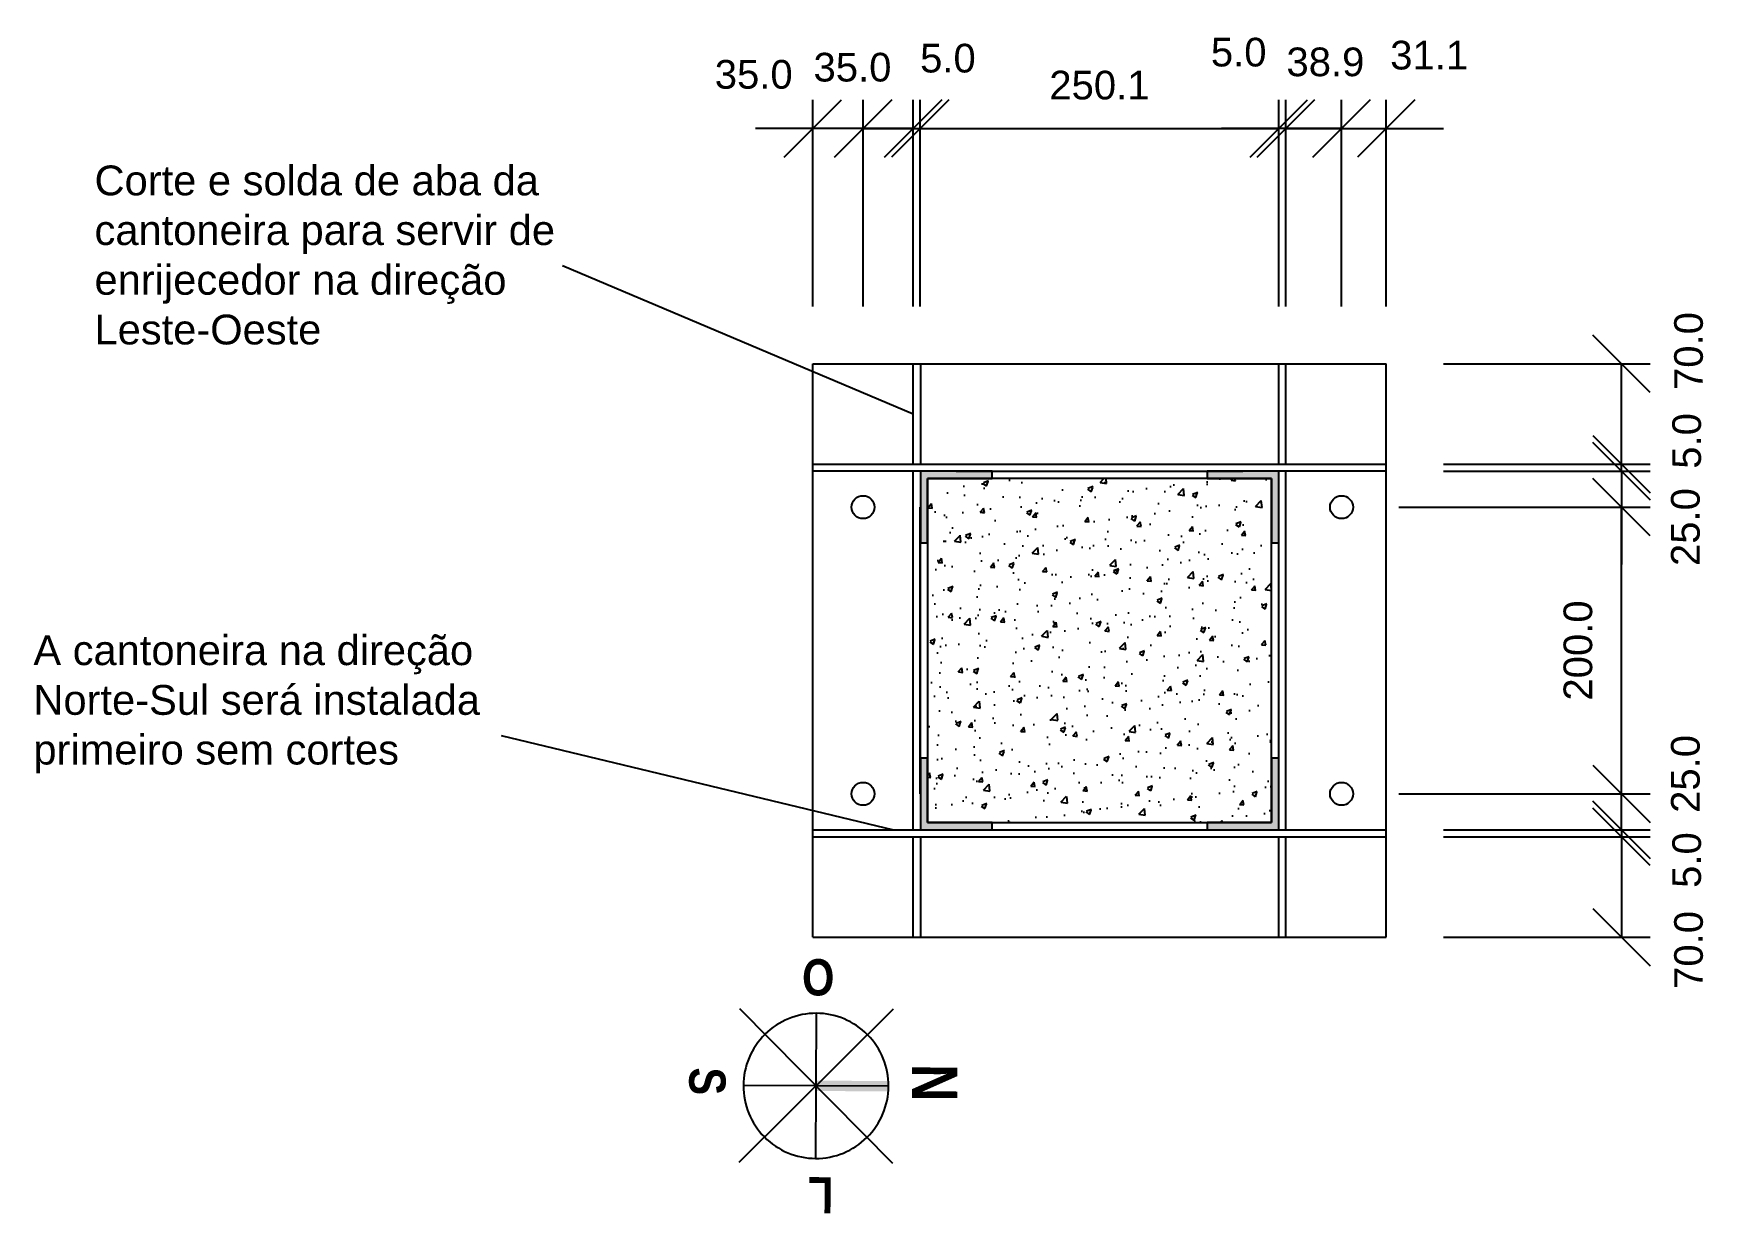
# Model space of a CAD drawing. Header units: millimetres. Extents: x 357 to 945, y 547 to 720.
# Drawn here: x 624.316 to 625.484, y 680.937 to 681.76 of the extents above; entities that cross this region are included whole.
import ezdxf

# ---------------------------------------------------------------- set-up
doc = ezdxf.new("R2010")
doc.units = ezdxf.units.MM
doc.header["$PDMODE"] = 34
for name, color, linetype in [('A-PARED', 11, 'Continuous'), ('ABASE', 254, 'Continuous'), ('LCL - COTAS', 30, 'Continuous'), ('PLANTA-VIS', 7, 'Continuous')]:
    doc.layers.add(name, color=color, linetype=linetype)
doc.styles.add('Arial', font='arial.ttf')
doc.styles.add('ROMANS', font='arial.ttf')
doc.styles.add('TECHNIC_BOLD', font='techb___.ttf')
doc.dimstyles.new('1-100', dxfattribs={"dimscale": 2, "dimtxt": 0.04, "dimasz": 0.05, "dimexe": 0.05, "dimexo": 0.1, "dimgap": 0.03, "dimtad": 1, "dimzin": 1, "dimdsep": 46, "dimtxsty": 'Arial', "dimblk": 'OBLIQUE', "dimcen": 0, "dimclrd": 256, "dimclre": 256, "dimclrt": 256, "dimadec": 0, "dimazin": 0, "dimtfac": 1, "dimtofl": 0, "dimtmove": 2, "dimatfit": 3, "dimldrblk": 'OBLIQUE', "dimfxl": 0.04, "dimtolj": 1, "dimtzin": 1, "dimarcsym": 0})

msp = doc.modelspace()

# ---------------------------------------------------------------- texts
at = {"layer": 'ABASE', "color": 8, "style": 'TECHNIC_BOLD'}
for s, height, rotation, p in [('O', 0.02531, 179.73226, (624.87441, 681.11394)), ('S', 0.02531, 269.73226, (624.77316, 681.03847)), ('N', 0.03164, 269.73226, (624.92857, 681.04086)), ('L', 0.02531, 179.73226, (624.8737, 680.96183))]:
    msp.add_text(s, height=height, rotation=rotation, dxfattribs=at).set_placement(p)
at = {"layer": 'LCL - COTAS', "char_height": 0.02079653, "width": 0.3481697, "attachment_point": 3, "style": 'ROMANS'}
for s, insert in [('\\pxql;{\\fArial|b0|i0|c0|p34;\\H1.00007x;\\C2;Corte e solda de aba da cantoneira para servir de enrijecedor na direção Leste-Oeste}', (624.7063, 681.66763)), ('\\pxql;{\\fArial|b0|i0|c0|p34;\\H1.00007x;\\C2;A cantoneira na direção Norte-Sul será instalada primeiro sem cortes}', (624.66364, 681.3399))]:
    msp.add_mtext(s, dxfattribs=dict(at, insert=insert))

# ---------------------------------------------------------------- blocks, each defined once
blk = doc.blocks.new('_OBLIQUE')
at = {"color": 0, "linetype": 'ByBlock', "lineweight": -2}
blk.add_line((-0.5, -0.5), (0.5, 0.5), dxfattribs=at)
blk = doc.blocks.new('*D115')
at = {"layer": 'Defpoints', "color": 0, "transparency": 16777216}
for p in [(624.8594, 681.6934), (624.8594, 681.5293), (624.8944, 681.5293)]:
    blk.add_point(p, dxfattribs=at)
at = {"layer": 'LCL - COTAS', "lineweight": -2, "transparency": 16777216}
for p, q in [((624.8594, 681.5693), (624.8594, 681.7134)), ((624.8944, 681.5693), (624.8944, 681.7134)), ((624.8594, 681.6934), (624.8194, 681.6934)), ((624.8944, 681.6934), (624.9344, 681.6934))]:
    blk.add_line(p, q, dxfattribs=at)
at = {"layer": 'LCL - COTAS', "lineweight": -2, "transparency": 16777216, "xscale": 0.04, "yscale": 0.04, "zscale": 0.04}
blk.add_blockref('_OBLIQUE', (624.8594, 681.6934), dxfattribs=at)
at = {"layer": 'LCL - COTAS', "lineweight": -2, "transparency": 16777216, "xscale": 0.04, "yscale": 0.04, "zscale": 0.04, "rotation": 180}
blk.add_blockref('_OBLIQUE', (624.8944, 681.6934), dxfattribs=at)
at = {"layer": 'LCL - COTAS', "transparency": 16777216, "insert": (624.8181, 681.7311), "char_height": 0.02, "attachment_point": 5, "style": 'Arial'}
blk.add_mtext('\\A1;35.0', dxfattribs=at)
blk = doc.blocks.new('*D116')
at = {"layer": 'Defpoints', "color": 0, "transparency": 16777216}
for p in [(624.9293, 681.6934), (624.8944, 681.5293), (624.9293, 681.5293)]:
    blk.add_point(p, dxfattribs=at)
at = {"layer": 'LCL - COTAS', "lineweight": -2, "transparency": 16777216}
for p, q in [((624.8944, 681.5693), (624.8944, 681.7134)), ((624.9293, 681.5693), (624.9293, 681.7134)), ((624.8944, 681.6934), (624.8544, 681.6934)), ((624.9293, 681.6934), (624.9693, 681.6934))]:
    blk.add_line(p, q, dxfattribs=at)
at = {"layer": 'LCL - COTAS', "lineweight": -2, "transparency": 16777216, "xscale": 0.04, "yscale": 0.04, "zscale": 0.04}
blk.add_blockref('_OBLIQUE', (624.8944, 681.6934), dxfattribs=at)
at = {"layer": 'LCL - COTAS', "lineweight": -2, "transparency": 16777216, "xscale": 0.04, "yscale": 0.04, "zscale": 0.04, "rotation": 180}
blk.add_blockref('_OBLIQUE', (624.9293, 681.6934), dxfattribs=at)
at = {"layer": 'LCL - COTAS', "transparency": 16777216, "insert": (624.887, 681.7361), "char_height": 0.02, "attachment_point": 5, "style": 'Arial'}
blk.add_mtext('\\A1;35.0', dxfattribs=at)
blk = doc.blocks.new('*D161')
at = {"layer": 'Defpoints', "color": 0, "transparency": 16777216}
for p in [(624.9343, 681.6934), (624.9293, 681.5293), (624.9343, 681.5293)]:
    blk.add_point(p, dxfattribs=at)
at = {"layer": 'LCL - COTAS', "lineweight": -2, "transparency": 16777216}
for p, q in [((624.9293, 681.5693), (624.9293, 681.7134)), ((624.9343, 681.5693), (624.9343, 681.7134)), ((624.9293, 681.6934), (624.8893, 681.6934)), ((624.9343, 681.6934), (624.9743, 681.6934))]:
    blk.add_line(p, q, dxfattribs=at)
at = {"layer": 'LCL - COTAS', "lineweight": -2, "transparency": 16777216, "xscale": 0.04, "yscale": 0.04, "zscale": 0.04}
blk.add_blockref('_OBLIQUE', (624.9293, 681.6934), dxfattribs=at)
at = {"layer": 'LCL - COTAS', "lineweight": -2, "transparency": 16777216, "xscale": 0.04, "yscale": 0.04, "zscale": 0.04, "rotation": 180}
blk.add_blockref('_OBLIQUE', (624.9343, 681.6934), dxfattribs=at)
at = {"layer": 'LCL - COTAS', "transparency": 16777216, "insert": (624.9536, 681.7424), "char_height": 0.02, "attachment_point": 5, "style": 'Arial'}
blk.add_mtext('\\A1;5.0', dxfattribs=at)
blk = doc.blocks.new('*D162')
at = {"layer": 'Defpoints', "color": 0, "transparency": 16777216}
for p in [(625.1844, 681.6934), (624.9343, 681.5293), (625.1844, 681.5293)]:
    blk.add_point(p, dxfattribs=at)
at = {"layer": 'LCL - COTAS', "lineweight": -2, "transparency": 16777216}
for p, q in [((624.9343, 681.5693), (624.9343, 681.7134)), ((625.1844, 681.5693), (625.1844, 681.7134)), ((624.9343, 681.6934), (625.1844, 681.6934))]:
    blk.add_line(p, q, dxfattribs=at)
at = {"layer": 'LCL - COTAS', "lineweight": -2, "transparency": 16777216, "xscale": 0.04, "yscale": 0.04, "zscale": 0.04, "rotation": 180}
blk.add_blockref('_OBLIQUE', (624.9343, 681.6934), dxfattribs=at)
at = {"layer": 'LCL - COTAS', "lineweight": -2, "transparency": 16777216, "xscale": 0.04, "yscale": 0.04, "zscale": 0.04}
blk.add_blockref('_OBLIQUE', (625.1844, 681.6934), dxfattribs=at)
at = {"layer": 'LCL - COTAS', "transparency": 16777216, "insert": (625.0593, 681.7236), "char_height": 0.02, "attachment_point": 5, "style": 'Arial'}
blk.add_mtext('\\A1;250.1', dxfattribs=at)
blk = doc.blocks.new('*D163')
at = {"layer": 'Defpoints', "color": 0, "transparency": 16777216}
for p in [(625.1894, 681.6934), (625.1844, 681.5293), (625.1894, 681.5293)]:
    blk.add_point(p, dxfattribs=at)
at = {"layer": 'LCL - COTAS', "lineweight": -2, "transparency": 16777216}
for p, q in [((625.1844, 681.5693), (625.1844, 681.7134)), ((625.1894, 681.5693), (625.1894, 681.7134)), ((625.1844, 681.6934), (625.1444, 681.6934)), ((625.1894, 681.6934), (625.2294, 681.6934))]:
    blk.add_line(p, q, dxfattribs=at)
at = {"layer": 'LCL - COTAS', "lineweight": -2, "transparency": 16777216, "xscale": 0.04, "yscale": 0.04, "zscale": 0.04}
blk.add_blockref('_OBLIQUE', (625.1844, 681.6934), dxfattribs=at)
at = {"layer": 'LCL - COTAS', "lineweight": -2, "transparency": 16777216, "xscale": 0.04, "yscale": 0.04, "zscale": 0.04, "rotation": 180}
blk.add_blockref('_OBLIQUE', (625.1894, 681.6934), dxfattribs=at)
at = {"layer": 'LCL - COTAS', "transparency": 16777216, "insert": (625.1565, 681.7466), "char_height": 0.02, "attachment_point": 5, "style": 'Arial'}
blk.add_mtext('\\A1;5.0', dxfattribs=at)
blk = doc.blocks.new('*D164')
at = {"layer": 'Defpoints', "color": 0, "transparency": 16777216}
for p in [(625.2283, 681.6934), (625.1894, 681.5293), (625.2283, 681.5293)]:
    blk.add_point(p, dxfattribs=at)
at = {"layer": 'LCL - COTAS', "lineweight": -2, "transparency": 16777216}
for p, q in [((625.1894, 681.5693), (625.1894, 681.7134)), ((625.2283, 681.5693), (625.2283, 681.7134)), ((625.1894, 681.6934), (625.1494, 681.6934)), ((625.2283, 681.6934), (625.2683, 681.6934))]:
    blk.add_line(p, q, dxfattribs=at)
at = {"layer": 'LCL - COTAS', "lineweight": -2, "transparency": 16777216, "xscale": 0.04, "yscale": 0.04, "zscale": 0.04}
blk.add_blockref('_OBLIQUE', (625.1894, 681.6934), dxfattribs=at)
at = {"layer": 'LCL - COTAS', "lineweight": -2, "transparency": 16777216, "xscale": 0.04, "yscale": 0.04, "zscale": 0.04, "rotation": 180}
blk.add_blockref('_OBLIQUE', (625.2283, 681.6934), dxfattribs=at)
at = {"layer": 'LCL - COTAS', "transparency": 16777216, "insert": (625.217, 681.7398), "char_height": 0.02, "attachment_point": 5, "style": 'Arial'}
blk.add_mtext('\\A1;38.9', dxfattribs=at)
blk = doc.blocks.new('*D165')
at = {"layer": 'Defpoints', "color": 0, "transparency": 16777216}
for p in [(625.2594, 681.6934), (625.2283, 681.5293), (625.2594, 681.5293)]:
    blk.add_point(p, dxfattribs=at)
at = {"layer": 'LCL - COTAS', "lineweight": -2, "transparency": 16777216}
for p, q in [((625.2283, 681.5693), (625.2283, 681.7134)), ((625.2594, 681.5693), (625.2594, 681.7134)), ((625.2283, 681.6934), (625.1883, 681.6934)), ((625.2594, 681.6934), (625.2994, 681.6934))]:
    blk.add_line(p, q, dxfattribs=at)
at = {"layer": 'LCL - COTAS', "lineweight": -2, "transparency": 16777216, "xscale": 0.04, "yscale": 0.04, "zscale": 0.04}
blk.add_blockref('_OBLIQUE', (625.2283, 681.6934), dxfattribs=at)
at = {"layer": 'LCL - COTAS', "lineweight": -2, "transparency": 16777216, "xscale": 0.04, "yscale": 0.04, "zscale": 0.04, "rotation": 180}
blk.add_blockref('_OBLIQUE', (625.2594, 681.6934), dxfattribs=at)
at = {"layer": 'LCL - COTAS', "transparency": 16777216, "insert": (625.2894, 681.7445), "char_height": 0.02, "attachment_point": 5, "style": 'Arial'}
blk.add_mtext('\\A1;31.1', dxfattribs=at)
blk = doc.blocks.new('*D166')
at = {"layer": 'Defpoints', "color": 0, "transparency": 16777216}
for p in [(625.2283, 681.4293), (625.4235, 681.4293), (625.2283, 681.2293)]:
    blk.add_point(p, dxfattribs=at)
at = {"layer": 'LCL - COTAS', "lineweight": -2, "transparency": 16777216}
for p, q in [((625.2683, 681.4293), (625.4435, 681.4293)), ((625.4235, 681.2293), (625.4235, 681.4293)), ((625.2683, 681.2293), (625.4435, 681.2293))]:
    blk.add_line(p, q, dxfattribs=at)
at = {"layer": 'LCL - COTAS', "lineweight": -2, "transparency": 16777216, "xscale": 0.04, "yscale": 0.04, "zscale": 0.04}
for p, rotation in [((625.4235, 681.4293), 90), ((625.4235, 681.2293), 270)]:
    blk.add_blockref('_OBLIQUE', p, dxfattribs=dict(at, rotation=rotation))
at = {"layer": 'LCL - COTAS', "transparency": 16777216, "insert": (625.3933, 681.3293), "char_height": 0.02, "attachment_point": 5, "rotation": 90, "style": 'Arial'}
blk.add_mtext('\\A1;200.0', dxfattribs=at)
blk = doc.blocks.new('*D167')
at = {"layer": 'Defpoints', "color": 0, "transparency": 16777216}
for p in [(625.2594, 681.4593), (625.4235, 681.4593), (625.2594, 681.4543)]:
    blk.add_point(p, dxfattribs=at)
at = {"layer": 'LCL - COTAS', "lineweight": -2, "transparency": 16777216}
for p, q in [((625.4235, 681.4593), (625.4235, 681.4993)), ((625.2994, 681.4593), (625.4435, 681.4593)), ((625.2994, 681.4543), (625.4435, 681.4543)), ((625.4235, 681.4543), (625.4235, 681.4143))]:
    blk.add_line(p, q, dxfattribs=at)
at = {"layer": 'LCL - COTAS', "lineweight": -2, "transparency": 16777216, "xscale": 0.04, "yscale": 0.04, "zscale": 0.04}
for p, rotation in [((625.4235, 681.4593), 270), ((625.4235, 681.4543), 90)]:
    blk.add_blockref('_OBLIQUE', p, dxfattribs=dict(at, rotation=rotation))
at = {"layer": 'LCL - COTAS', "transparency": 16777216, "insert": (625.4692, 681.4755), "char_height": 0.02, "attachment_point": 5, "rotation": 90, "style": 'Arial'}
blk.add_mtext('\\A1;5.0', dxfattribs=at)
blk = doc.blocks.new('*D168')
at = {"layer": 'Defpoints', "color": 0, "transparency": 16777216}
for p in [(625.2594, 681.5293), (625.4235, 681.5293), (625.2594, 681.4593)]:
    blk.add_point(p, dxfattribs=at)
at = {"layer": 'LCL - COTAS', "lineweight": -2, "transparency": 16777216}
for p, q in [((625.2994, 681.5293), (625.4435, 681.5293)), ((625.4235, 681.4593), (625.4235, 681.5293)), ((625.2994, 681.4593), (625.4435, 681.4593))]:
    blk.add_line(p, q, dxfattribs=at)
at = {"layer": 'LCL - COTAS', "lineweight": -2, "transparency": 16777216, "xscale": 0.04, "yscale": 0.04, "zscale": 0.04}
for p, rotation in [((625.4235, 681.5293), 90), ((625.4235, 681.4593), 270)]:
    blk.add_blockref('_OBLIQUE', p, dxfattribs=dict(at, rotation=rotation))
at = {"layer": 'LCL - COTAS', "transparency": 16777216, "insert": (625.4705, 681.5382), "char_height": 0.02, "attachment_point": 5, "rotation": 90, "style": 'Arial'}
blk.add_mtext('\\A1;70.0', dxfattribs=at)
blk = doc.blocks.new('*D169')
at = {"layer": 'Defpoints', "color": 0, "transparency": 16777216}
for p in [(625.2594, 681.4543), (625.4235, 681.4543), (625.2283, 681.4293)]:
    blk.add_point(p, dxfattribs=at)
at = {"layer": 'LCL - COTAS', "lineweight": -2, "transparency": 16777216}
for p, q in [((625.4235, 681.4543), (625.4235, 681.4943)), ((625.2994, 681.4543), (625.4435, 681.4543)), ((625.2683, 681.4293), (625.4435, 681.4293)), ((625.4235, 681.4293), (625.4235, 681.3893))]:
    blk.add_line(p, q, dxfattribs=at)
at = {"layer": 'LCL - COTAS', "lineweight": -2, "transparency": 16777216, "xscale": 0.04, "yscale": 0.04, "zscale": 0.04}
for p, rotation in [((625.4235, 681.4543), 270), ((625.4235, 681.4293), 90)]:
    blk.add_blockref('_OBLIQUE', p, dxfattribs=dict(at, rotation=rotation))
at = {"layer": 'LCL - COTAS', "transparency": 16777216, "insert": (625.4683, 681.4154), "char_height": 0.02, "attachment_point": 5, "rotation": 90, "style": 'Arial'}
blk.add_mtext('\\A1;25.0', dxfattribs=at)
blk = doc.blocks.new('*D170')
at = {"layer": 'Defpoints', "color": 0, "transparency": 16777216}
for p in [(625.2594, 681.2043), (625.2594, 681.1993), (625.4235, 681.1993)]:
    blk.add_point(p, dxfattribs=at)
at = {"layer": 'LCL - COTAS', "lineweight": -2, "transparency": 16777216}
for p, q in [((625.4235, 681.2043), (625.4235, 681.2443)), ((625.2994, 681.2043), (625.4435, 681.2043)), ((625.2994, 681.1993), (625.4435, 681.1993)), ((625.4235, 681.1993), (625.4235, 681.1593))]:
    blk.add_line(p, q, dxfattribs=at)
at = {"layer": 'LCL - COTAS', "lineweight": -2, "transparency": 16777216, "xscale": 0.04, "yscale": 0.04, "zscale": 0.04}
for p, rotation in [((625.4235, 681.2043), 270), ((625.4235, 681.1993), 90)]:
    blk.add_blockref('_OBLIQUE', p, dxfattribs=dict(at, rotation=rotation))
at = {"layer": 'LCL - COTAS', "transparency": 16777216, "insert": (625.4692, 681.1831), "char_height": 0.02, "attachment_point": 5, "rotation": 90, "style": 'Arial'}
blk.add_mtext('\\A1;5.0', dxfattribs=at)
blk = doc.blocks.new('*D171')
at = {"layer": 'Defpoints', "color": 0, "transparency": 16777216}
for p in [(625.2594, 681.1993), (625.2594, 681.1293), (625.4235, 681.1293)]:
    blk.add_point(p, dxfattribs=at)
at = {"layer": 'LCL - COTAS', "lineweight": -2, "transparency": 16777216}
for p, q in [((625.2994, 681.1993), (625.4435, 681.1993)), ((625.4235, 681.1993), (625.4235, 681.1293)), ((625.2994, 681.1293), (625.4435, 681.1293))]:
    blk.add_line(p, q, dxfattribs=at)
at = {"layer": 'LCL - COTAS', "lineweight": -2, "transparency": 16777216, "xscale": 0.04, "yscale": 0.04, "zscale": 0.04}
for p, rotation in [((625.4235, 681.1993), 90), ((625.4235, 681.1293), 270)]:
    blk.add_blockref('_OBLIQUE', p, dxfattribs=dict(at, rotation=rotation))
at = {"layer": 'LCL - COTAS', "transparency": 16777216, "insert": (625.4705, 681.1204), "char_height": 0.02, "attachment_point": 5, "rotation": 90, "style": 'Arial'}
blk.add_mtext('\\A1;70.0', dxfattribs=at)
blk = doc.blocks.new('*D172')
at = {"layer": 'Defpoints', "color": 0, "transparency": 16777216}
for p in [(625.2283, 681.2293), (625.2594, 681.2043), (625.4235, 681.2043)]:
    blk.add_point(p, dxfattribs=at)
at = {"layer": 'LCL - COTAS', "lineweight": -2, "transparency": 16777216}
for p, q in [((625.4235, 681.2293), (625.4235, 681.2693)), ((625.2683, 681.2293), (625.4435, 681.2293)), ((625.2994, 681.2043), (625.4435, 681.2043)), ((625.4235, 681.2043), (625.4235, 681.1643))]:
    blk.add_line(p, q, dxfattribs=at)
at = {"layer": 'LCL - COTAS', "lineweight": -2, "transparency": 16777216, "xscale": 0.04, "yscale": 0.04, "zscale": 0.04}
for p, rotation in [((625.4235, 681.2293), 270), ((625.4235, 681.2043), 90)]:
    blk.add_blockref('_OBLIQUE', p, dxfattribs=dict(at, rotation=rotation))
at = {"layer": 'LCL - COTAS', "transparency": 16777216, "insert": (625.4683, 681.2432), "char_height": 0.02, "attachment_point": 5, "rotation": 90, "style": 'Arial'}
blk.add_mtext('\\A1;25.0', dxfattribs=at)

# ---------------------------------------------------------------- dimensions: what is measured, and where the dimension line sits
at = {"layer": 'LCL - COTAS'}
for base, p1, p2, picture, middle in [((624.92934, 681.69338), (624.89437, 681.52929), (624.92934, 681.52929), '*D116', (624.88704, 681.73615)), ((624.9342930728, 681.6933834858), (624.9293430728, 681.5292916705), (624.9342930728, 681.5292916705), '*D161', (624.953626915, 681.7424200151)), ((625.18939, 681.69338), (625.18439, 681.52929), (625.18939, 681.52929), '*D163', (625.15649, 681.74662)), ((625.22827, 681.69338), (625.18939, 681.52929), (625.22827, 681.52929), '*D164', (625.21703, 681.73982)), ((625.25939, 681.69338), (625.22827, 681.52929), (625.25939, 681.52929), '*D165', (625.28937, 681.74445)), ((624.85939, 681.69338), (624.89437, 681.52929), (624.85939, 681.52929), '*D115', (624.81809, 681.73105))]:
    dim = msp.add_linear_dim(base=base, p1=p1, p2=p2, dimstyle='1-100', override={"dimtxt": 0.01, "dimasz": 0.02, "dimexe": 0.01, "dimexo": 0.02, "dimgap": 0.01, "dimdec": 1, "dimlfac": 1000}, dxfattribs=at)
    dim.commit()
    dim.dimension.update_dxf_attribs({"geometry": picture, "text_midpoint": middle, "dimtype": 160})
dim = msp.add_linear_dim(base=(625.18439, 681.69338), p1=(624.93429, 681.52929), p2=(625.18439, 681.52929), dimstyle='1-100', override={"dimtxt": 0.01, "dimasz": 0.02, "dimexe": 0.01, "dimexo": 0.02, "dimgap": 0.01, "dimdec": 1, "dimlfac": 1000}, dxfattribs=at)
dim.commit()
dim.dimension.update_dxf_attribs({"geometry": '*D162', "text_midpoint": (625.05934, 681.72359)})
for base, p1, p2, angle, picture, middle in [((625.42348, 681.52929), (625.25939, 681.45929), (625.25939, 681.52929), 90, '*D168', (625.47051, 681.5382)), ((625.42348, 681.45429), (625.22827, 681.42929), (625.25939, 681.45429), 90, '*D169', (625.46828, 681.41541)), ((625.42348, 681.45929), (625.25939, 681.45429), (625.25939, 681.45929), 90, '*D167', (625.46917, 681.47547)), ((625.42348, 681.20429), (625.22827, 681.22929), (625.25939, 681.20429), 270, '*D172', (625.46828, 681.24317)), ((625.42348, 681.19929), (625.25939, 681.20429), (625.25939, 681.19929), 270, '*D170', (625.46917, 681.18311)), ((625.42348, 681.12929), (625.25939, 681.19929), (625.25939, 681.12929), 270, '*D171', (625.47051, 681.12039))]:
    dim = msp.add_linear_dim(base=base, p1=p1, p2=p2, angle=angle, dimstyle='1-100', override={"dimtxt": 0.01, "dimasz": 0.02, "dimexe": 0.01, "dimexo": 0.02, "dimgap": 0.01, "dimdec": 1, "dimlfac": 1000}, dxfattribs=at)
    dim.commit()
    dim.dimension.update_dxf_attribs({"geometry": picture, "text_midpoint": middle, "dimtype": 160})
dim = msp.add_linear_dim(base=(625.42348, 681.42929), p1=(625.22827, 681.22929), p2=(625.22827, 681.42929), angle=90, dimstyle='1-100', override={"dimtxt": 0.01, "dimasz": 0.02, "dimexe": 0.01, "dimexo": 0.02, "dimgap": 0.01, "dimdec": 1, "dimlfac": 1000}, dxfattribs=at)
dim.commit()
dim.dimension.update_dxf_attribs({"geometry": '*D166', "text_midpoint": (625.39327, 681.32929)})

# ---------------------------------------------------------------- hatches: boundary and pattern name
at = {"layer": 'LCL - COTAS'}
h = msp.add_hatch(color=8, dxfattribs=at)
h.dxf.hatch_style = 1
h.paths.add_polyline_path([(624.93939, 681.25429), (624.93439, 681.25429), (624.93439, 681.20429), (624.98439, 681.20429), (624.98439, 681.20929), (624.93939, 681.20929)])
h.paths.add_polyline_path([(625.18439, 681.25429), (625.17939, 681.25429), (625.17939, 681.20929), (625.13439, 681.20929), (625.13439, 681.20429), (625.18439, 681.20429)])
h.paths.add_polyline_path([(625.18439, 681.45429), (625.13439, 681.45429), (625.13439, 681.44929), (625.17939, 681.44929), (625.17939, 681.40429), (625.18439, 681.40429)])
h.paths.add_polyline_path([(624.98439, 681.45429), (624.93439, 681.45429), (624.93439, 681.40429), (624.93939, 681.40429), (624.93939, 681.44929), (624.98439, 681.44929)])
h = msp.add_hatch(dxfattribs=at)
h.set_pattern_fill('AR-CONC', color=8, scale=0.0002)
h.paths.add_polyline_path([(625.17939, 681.44929), (625.13439, 681.44929), (624.93939, 681.44929), (624.93939, 681.40429), (624.93939, 681.20929), (624.98439, 681.20929), (625.17939, 681.20929), (625.17939, 681.25429)])

# ---------------------------------------------------------------- linework, layer by layer
at = {"layer": 'A-PARED'}
for centre in [(624.89437, 681.42929), (625.22827, 681.42929), (624.89437, 681.22929), (625.22827, 681.22929)]:
    msp.add_circle(centre, 0.008, dxfattribs=at)
at = {"layer": 'ABASE', "color": 8}
for p, q in [((624.91546, 681.07902), (624.80765, 680.97221)), ((624.80815, 681.07946), (624.91496, 680.97164)), ((624.86176, 681.07621), (624.86129, 680.97496)), ((624.91209, 681.02535), (624.81096, 681.02582))]:
    msp.add_line(p, q, dxfattribs=at)
for centre, start, end in [((624.86159, 681.02558), 89.80476, 134.73226), ((624.86159, 681.02558), 44.78401, 89.80544), ((624.86153, 681.02552), 134.73226, 179.65909), ((624.86153, 681.02565), 359.65998, 44.68052), ((624.86153, 681.02552), 179.70639, 224.68052), ((624.86153, 681.02565), 314.73226, 359.65909), ((624.86146, 681.02558), 224.78401, 269.80544), ((624.86146, 681.02558), 269.80635, 314.73226)]:
    msp.add_arc(centre, 0.05063, start, end, dxfattribs=at)
msp.add_solid([(624.8616, 681.0292), (624.9121, 681.02896), (624.86156, 681.02197), (624.91207, 681.02173)], dxfattribs=at)
at = {"layer": 'LCL - COTAS'}
for p, q in [((624.68458, 681.59782), (624.92934, 681.49432)), ((624.64192, 681.27009), (624.91572, 681.20429))]:
    msp.add_line(p, q, dxfattribs=at)
at = {"layer": 'PLANTA-VIS'}
for p, q in [((624.85939, 681.12929), (624.85939, 681.52929)), ((624.85939, 681.52929), (625.25939, 681.52929)), ((624.92934, 681.45934), (624.92934, 681.52929)), ((624.93439, 681.52929), (624.93439, 681.45934)), ((625.18439, 681.45934), (625.18439, 681.52929)), ((625.18939, 681.45929), (625.18939, 681.52929)), ((625.25939, 681.12929), (625.25939, 681.52929)), ((624.85939, 681.45934), (625.25939, 681.45934)), ((624.93439, 681.45429), (624.85939, 681.45429)), ((624.92934, 681.20429), (624.92934, 681.45429)), ((624.98439, 681.45429), (624.93439, 681.45429)), ((624.93439, 681.45429), (624.93439, 681.40429)), ((625.17939, 681.44929), (624.93939, 681.44929)), ((624.93939, 681.44929), (624.93939, 681.20929)), ((624.93939, 681.40429), (624.93939, 681.44929)), ((624.93939, 681.44929), (624.98439, 681.44929)), ((624.95939, 681.45434), (625.15939, 681.45434)), ((624.95939, 681.45429), (624.95939, 681.45434)), ((624.98439, 681.44929), (624.98439, 681.45429)), ((624.98439, 681.45429), (625.13439, 681.45429)), ((625.13439, 681.45429), (625.13439, 681.44929)), ((625.18439, 681.45429), (625.13439, 681.45429)), ((625.13439, 681.44929), (625.17939, 681.44929)), ((625.15939, 681.45429), (625.15939, 681.45434)), ((625.17939, 681.20929), (625.17939, 681.44929)), ((625.17939, 681.44929), (625.17939, 681.40429)), ((625.18439, 681.40429), (625.18439, 681.45429)), ((625.25939, 681.45429), (625.18439, 681.45429)), ((625.18939, 681.20429), (625.18939, 681.45429)), ((624.93434, 681.42929), (624.93439, 681.42929)), ((624.93434, 681.22929), (624.93434, 681.42929)), ((625.18439, 681.42929), (625.18444, 681.42929)), ((625.18444, 681.22929), (625.18444, 681.42929)), ((624.93439, 681.40429), (624.93939, 681.40429)), ((624.93439, 681.25429), (624.93439, 681.40429)), ((625.17939, 681.40429), (625.18439, 681.40429)), ((625.18439, 681.25429), (625.18439, 681.40429)), ((624.93939, 681.25429), (624.93439, 681.25429)), ((624.93439, 681.25429), (624.93439, 681.20429)), ((624.93939, 681.20929), (624.93939, 681.25429)), ((625.18439, 681.25429), (625.17939, 681.25429)), ((625.17939, 681.25429), (625.17939, 681.20929)), ((625.18439, 681.20429), (625.18439, 681.25429)), ((624.93434, 681.22929), (624.93439, 681.22929)), ((625.18439, 681.22929), (625.18444, 681.22929)), ((624.85939, 681.20429), (624.98439, 681.20429)), ((624.93939, 681.20929), (625.17939, 681.20929)), ((624.98439, 681.20929), (624.93939, 681.20929)), ((624.95939, 681.20424), (624.95939, 681.20429)), ((624.95939, 681.20424), (625.15939, 681.20424)), ((624.98439, 681.20429), (624.98439, 681.20929)), ((624.98439, 681.20429), (625.13439, 681.20429)), ((625.17939, 681.20929), (625.13439, 681.20929)), ((625.13439, 681.20929), (625.13439, 681.20429)), ((625.13439, 681.20429), (625.25939, 681.20429)), ((625.15939, 681.20424), (625.15939, 681.20429)), ((624.85961, 681.1993), (625.25961, 681.1993)), ((624.92934, 681.12929), (624.92934, 681.1993)), ((624.93439, 681.1993), (624.93439, 681.12929)), ((625.18439, 681.12929), (625.18439, 681.1993)), ((625.18939, 681.12929), (625.18939, 681.1993)), ((624.85939, 681.12929), (625.25939, 681.12929))]:
    msp.add_line(p, q, dxfattribs=at)

msp.set_redraw_order([(e.dxf.handle, doc.entitydb.next_handle()) for e in msp.query("TEXT MTEXT ATTDEF DIMENSION ARC_DIMENSION")])  # texts and dimensions are drawn at this point

doc.saveas('drawing.dxf')
